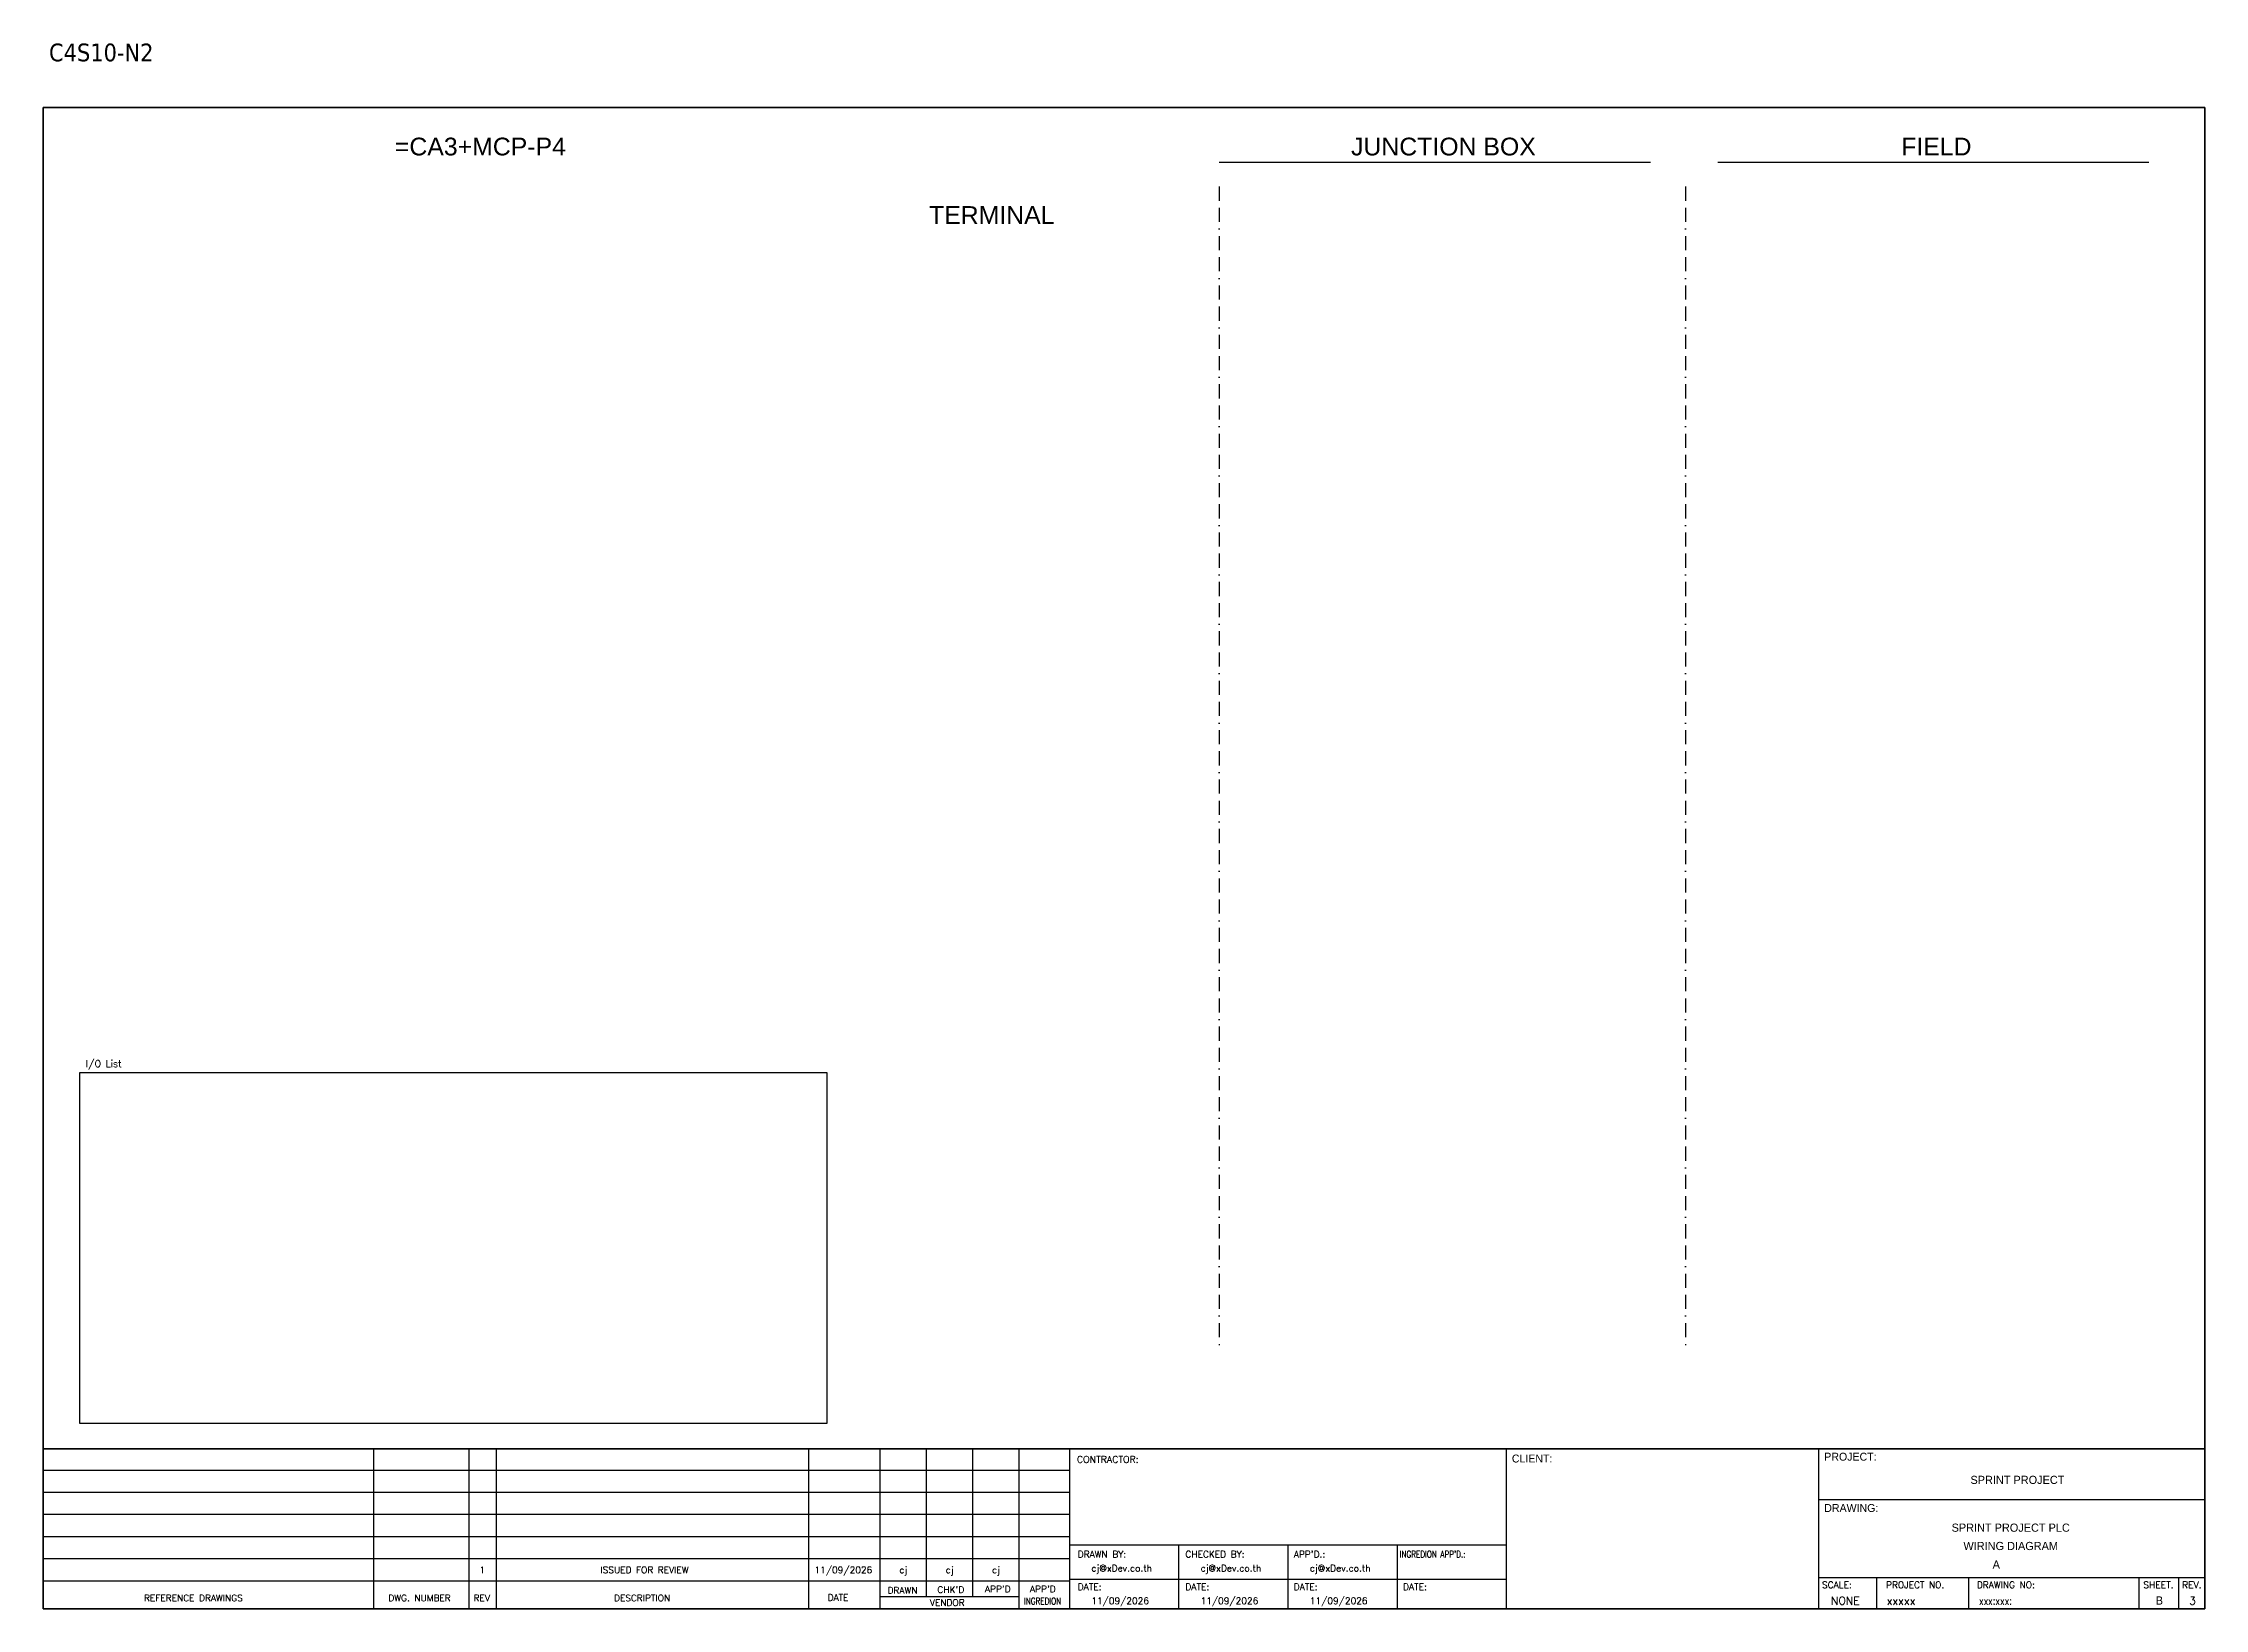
# Model space of a CAD drawing. Header units: millimetres. Extents: x 0 to 62600, y 0 to 14837.
# Drawn here: x 50320 to 54213, y 3004 to 5824 of the extents above; entities that cross this region are included whole.
import ezdxf
from ezdxf.enums import TextEntityAlignment as Align

# ---------------------------------------------------------------- set-up
doc = ezdxf.new("R2010")
doc.units = ezdxf.units.MM
doc.linetypes.add('BORDERX2', pattern=[88.9, 25.4, -12.7, 25.4, -12.7, 0, -12.7])
for name, color, linetype in [('GT_1', 9, 'Continuous'), ('HELPPOINT', 7, 'Continuous'), ('MEMBER', 7, 'Continuous'), ('x01001-FrameArea', 2, 'BORDERX2')]:
    doc.layers.add(name, color=color, linetype=linetype)
doc.styles.add('HTX11', font='O8111901')
doc.styles.add('ROMANS', font='romans.shx', dxfattribs={"width": 0.85, "height": 25})
doc.styles.get("Standard").update_dxf_attribs({"font": 'arial.ttf'})
doc.styles.add('Tahoma', font='')
doc.styles.get('Tahoma').set_extended_font_data('Tahoma')

msp = doc.modelspace()

# ---------------------------------------------------------------- texts
at = {"color": 2, "style": 'Tahoma'}
msp.add_text('C4S10-N2', height=32, dxfattribs=at).set_placement((50330, 5791.5))
at = {"color": 2}
for s, p in [('=CA3+MCP-P4', (50953, 5622)), ('JUNCTION BOX', (52675.2, 5622)), ('FIELD', (53666.1, 5622)), ('TERMINAL', (51915.1, 5498.6))]:
    msp.add_text(s, height=32, dxfattribs=at).set_placement(p)
at = {"color": 4, "ltscale": 100, "style": 'HTX11'}
for s, p in [('SPRINT PROJECT', (53875.5, 3236.4)), ('SPRINT PROJECT PLC', (53863.4, 3150.3)), ('WIRING DIAGRAM', (53863.4, 3117.3))]:
    msp.add_text(s, height=14.693, dxfattribs=at).set_placement(p, align=Align.MIDDLE_CENTER)
at = {"style": 'HTX11'}
for tag, text, height, p in [('A', 'A', 14.8, (53837.4, 3084)), ('B', 'CHASSIS C4 SLOT 10', 14.821, (54131.2, 3019.1))]:
    msp.add_attdef(tag, text=text, height=height, dxfattribs=at).set_placement(p, align=Align.MIDDLE_CENTER)
at = {"layer": 'GT_1', "color": 4, "style": 'HTX11'}
for s, p in [('CLIENT:', (52964.9, 3267.7)), ('PROJECT:', (53527.6, 3271)), ('DRAWING:', (53527.6, 3178.6))]:
    msp.add_text(s, height=14.25, dxfattribs=at).set_placement(p)
at = {"layer": 'MEMBER', "color": 4, "ltscale": 0.8, "style": 'ROMANS'}
for s, height, p in [('I/O List', 12.35, (50396.2, 3979.8)), ('CONTRACTOR:', 12.35, (52181.5, 3267)), ('DRAWN BY:', 11.88, (52183, 3096.4)), ('cj@xDev.co.th', 11.875, (52207.4, 3071.4)), ('CHECKED BY:', 11.875, (52376.9, 3096.4)), ('cj@xDev.co.th', 11.875, (52404.2, 3071.4)), ("APP'D.:", 11.88, (52572.1, 3096.4)), ('cj@xDev.co.th', 11.875, (52601, 3071.4)), ('DRAWN', 11.88, (51840.4, 3031.5)), ("CHK'D", 11.88, (51930.2, 3032.7)), ("APP'D", 11.88, (52015.8, 3033.9)), ("APP'D", 11.88, (52097, 3033.9)), ('DATE:', 11.88, (52183, 3037.8)), ('DATE:', 11.88, (52376.9, 3037.8)), ('DATE:', 11.88, (52572.1, 3037.8)), ('DATE:', 11.88, (52768.9, 3037.8)), ('SCALE:', 11.88, (53523.6, 3041.3)), ('PROJECT NO.', 11.875, (53638.8, 3041.3)), ('DRAWING NO:', 11.875, (53802.5, 3041.3)), ('SHEET.', 12, (54102.3, 3041.3)), ('REV.', 12, (54172.2, 3041.3)), ('REFERENCE DRAWINGS', 11.875, (50501, 3017.7)), ('DWG. NUMBER', 11.875, (50941.2, 3017.7)), ('REV', 11.88, (51094.7, 3017.7)), ('DESCRIPTION', 11.875, (51347.6, 3017.7)), ('DATE', 11.88, (51732.4, 3018.4)), ('VENDOR', 11.88, (51916.5, 3009.3)), ('11/09/2026', 11.88, (52207.4, 3012.7)), ('11/09/2026', 11.88, (52404.2, 3012.7)), ('11/09/2026', 11.88, (52601, 3012.7)), ('NONE', 14.23, (53539.6, 3011.6)), ('xxxxx', 14.23, (53640, 3011.6))]:
    msp.add_text(s, height=height, dxfattribs=at).set_placement(p)
for s, height, p in [('1', 11.9, (51110.6, 3074.1)), ('ISSUED FOR REVIEW', 11.875, (51402.6, 3074.1)), ('11/09/2026', 11.88, (51760.8, 3074.1)), ('cj', 11.88, (51868.7, 3074.1)), ('cj', 11.88, (51952.3, 3074.1)), ('cj', 11.88, (52035.8, 3074.1))]:
    msp.add_text(s, height=height, dxfattribs=at).set_placement(p, align=Align.MIDDLE_CENTER)
at = {"layer": 'MEMBER', "color": 4, "ltscale": 0.8, "style": 'ROMANS', "width": 0.8}
for s, height, p in [("INGREDION APP'D.:", 11.875, (52762.9, 3096.4)), ('INGREDION', 11.88, (52086.2, 3012.2)), ('xxx:xxx:', 14.23, (53806.2, 3011.6))]:
    msp.add_text(s, height=height, dxfattribs=at).set_placement(p)
at = {"layer": 'MEMBER', "color": 4, "ltscale": 0.8, "style": 'ROMANS'}
msp.add_text('3', height=14.2, dxfattribs=at).set_placement((54190.8, 3011.6), align=Align.CENTER)

# ---------------------------------------------------------------- linework, layer by layer
for p, q in [((52437.9, 5609.9), (53214.7, 5609.9)), ((53335.7, 5609.9), (54112.4, 5609.9))]:
    msp.add_line(p, q)
at = {"color": 4}
for p, q in [((53621.9, 3060.3), (53621.9, 3004.2)), ((53787.2, 3060.3), (53787.2, 3004.2))]:
    msp.add_line(p, q, dxfattribs=at)
at = {"color": 4, "ltscale": 0.5}
for p, q in [((54094.3, 3060.3), (54094.3, 3004.2)), ((54094.3, 3060.3), (54094.3, 3004.2)), ((54165.5, 3060.3), (54165.5, 3004.2)), ((54165.5, 3060.3), (54165.5, 3004.2))]:
    msp.add_line(p, q, dxfattribs=at)
msp.add_lwpolyline([(50385.3, 3970.1), (51731.1, 3970.1), (51731.1, 3338), (50385.3, 3338)], close=True)
at = {"layer": 'GT_1', "color": 4}
for p, q in [((50915, 3004.2), (50915, 3292.4)), ((51086.9, 3004.2), (51086.9, 3292.4)), ((51136.1, 3004.2), (51136.1, 3292.4)), ((51698.7, 3004.2), (51698.7, 3292.4)), ((51827, 3004.2), (51827, 3292.4)), ((51910.6, 3026), (51910.6, 3292.4)), ((51994.1, 3026), (51994.1, 3292.4)), ((52077.4, 3004.2), (52077.4, 3292.4)), ((52168.4, 3004.2), (52168.4, 3292.4)), ((52955.4, 3004.2), (52955.4, 3292.4)), ((53517.7, 3004.2), (53517.7, 3292.4)), ((53517.7, 3004.2), (53517.7, 3292.4)), ((53517.7, 3004.2), (53517.7, 3292.4)), ((52168.4, 3253.5), (50319.6, 3253.5)), ((52168.4, 3213.7), (50319.6, 3213.7)), ((52168.4, 3173.8), (50319.6, 3173.8)), ((52168.4, 3133.9), (50319.6, 3133.9)), ((52955.4, 3118.5), (52168.4, 3118.5)), ((52365.2, 3004.2), (52365.2, 3118.5)), ((52561.9, 3004.2), (52561.9, 3118.5)), ((52758.7, 3004.2), (52758.7, 3118.5)), ((52168.4, 3094), (50319.6, 3094)), ((52168.3, 3054), (50319.6, 3054)), ((52955.4, 3057.1), (52168.4, 3057.1)), ((53517.7, 3060.3), (54212.9, 3060.3)), ((52077.4, 3026), (51827, 3026))]:
    msp.add_line(p, q, dxfattribs=at)
at = {"layer": 'HELPPOINT', "color": 4, "lineweight": 35}
for p, q in [((50319.6, 3004.2), (50319.6, 5708.4)), ((50319.6, 5708.4), (54212.9, 5708.4)), ((50319.6, 3004.2), (50319.6, 5708.4)), ((50319.6, 5708.4), (54212.9, 5708.4)), ((54212.9, 5708.4), (54212.9, 3004.2)), ((54212.9, 5708.4), (54212.9, 3004.2)), ((54212.9, 3004.2), (50319.6, 3004.2)), ((54212.9, 3004.2), (50319.6, 3004.2))]:
    msp.add_line(p, q, dxfattribs=at)
at = {"layer": 'HELPPOINT', "color": 4}
for p, q in [((53517.7, 3200.8), (54212.9, 3200.8)), ((53517.7, 3200.8), (54212.9, 3200.8)), ((53517.7, 3060.3), (54212.9, 3060.3))]:
    msp.add_line(p, q, dxfattribs=at)
at = {"layer": 'MEMBER', "color": 4, "lineweight": 35}
msp.add_line((50319.6, 3292.4), (54212.9, 3292.4), dxfattribs=at)
msp.add_line((50319.6, 3292.4), (54212.9, 3292.4), dxfattribs=at)
at = {"layer": 'MEMBER', "color": 4}
for p, q in [((53517.7, 3200.8), (54212.9, 3200.8)), ((53517.7, 3200.8), (54212.9, 3200.8)), ((53517.7, 3060.3), (54212.9, 3060.3)), ((53517.7, 3060.3), (54212.9, 3060.3))]:
    msp.add_line(p, q, dxfattribs=at)
at = {"layer": 'x01001-FrameArea'}
for p, q in [((52437.9, 5565.8), (52437.9, 3479.3)), ((53277.7, 5565.8), (53277.7, 3479.3))]:
    msp.add_line(p, q, dxfattribs=at)

msp.set_redraw_order([(e.dxf.handle, doc.entitydb.next_handle()) for e in msp.query("TEXT MTEXT ATTDEF DIMENSION ARC_DIMENSION")])  # texts and dimensions are drawn at this point

doc.saveas('drawing.dxf')
